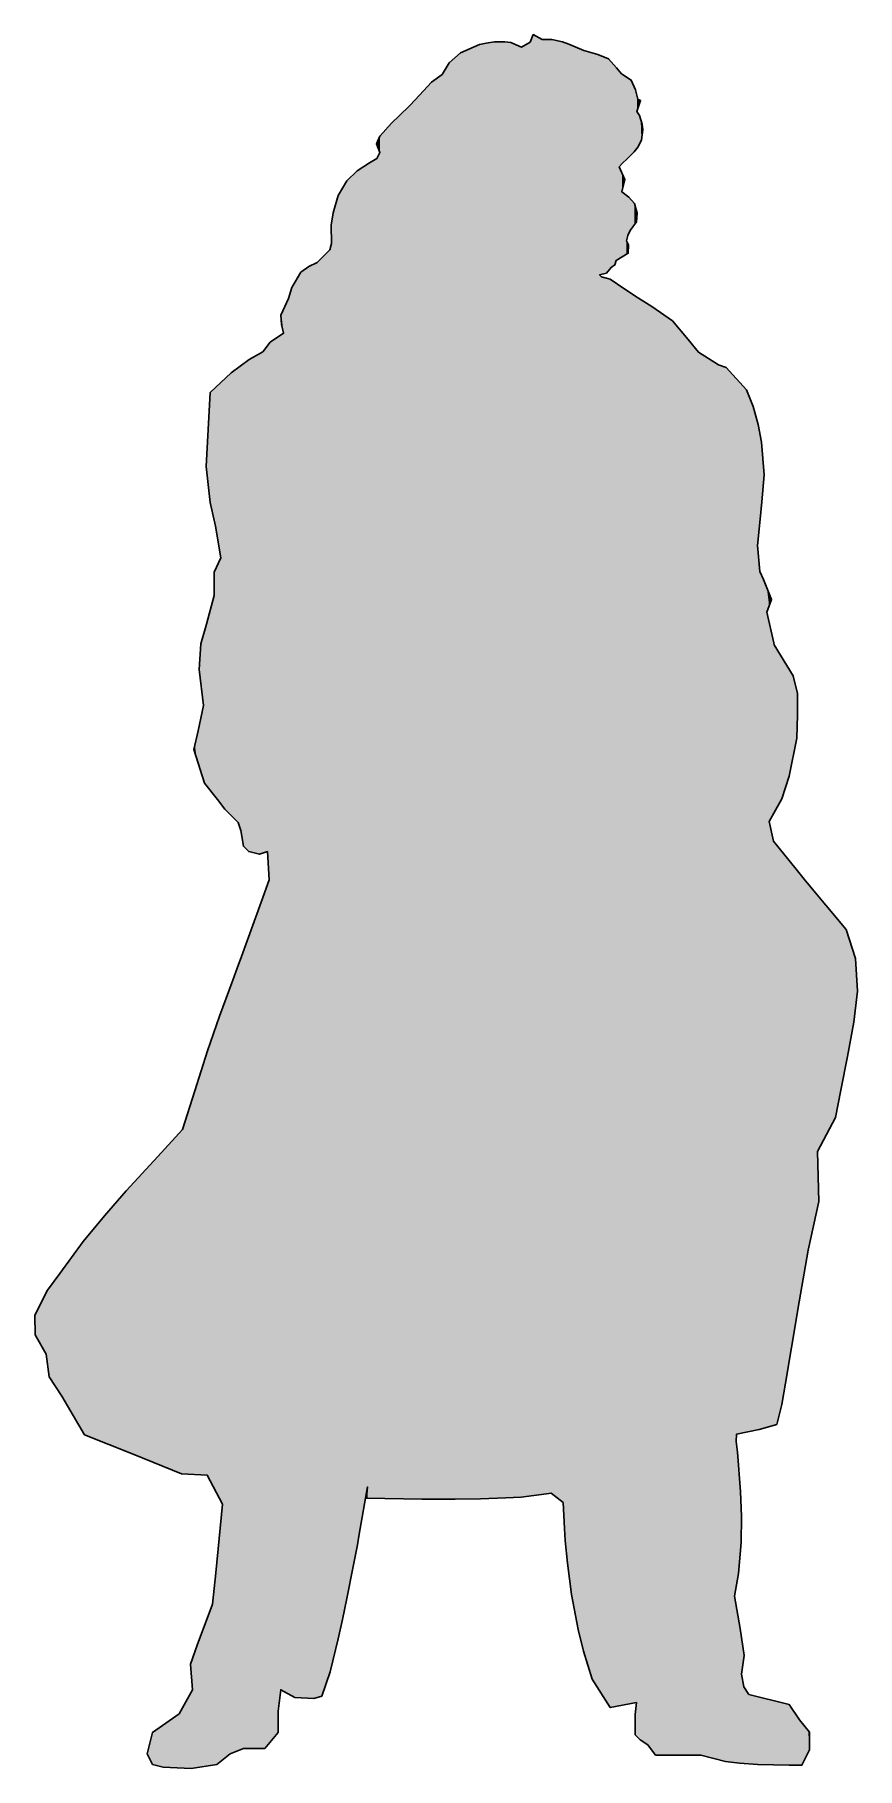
# Model space of a CAD drawing. Extents: x -66 to 17, y -1 to 174.
import ezdxf

# ---------------------------------------------------------------- set-up
doc = ezdxf.new("R2010")
doc.units = 0
doc.layers.get('0').update_dxf_attribs({"linetype": 'CONTINUOUS'})

# ---------------------------------------------------------------- blocks, each defined once
blk = doc.blocks.new('*U0')
for points in [[(-15.97, 26.29), (-16.27, 173.55), (-15.97, 174.31)], [(-15.97, 26.29), (-15.97, 174.31), (-15.06, 26.4)], [(-15.06, 26.4), (-15.97, 174.31), (-15.06, 173.81)], [(-23.35, 25.93), (-23.88, 172), (-23.35, 172.48)], [(-21.41, 25.97), (-23.35, 172.48), (-21.41, 173.32)], [(-23.35, 25.93), (-23.35, 172.48), (-21.41, 25.97)], [(-21.3, 25.97), (-21.41, 173.32), (-21.3, 173.34)], [(-21.41, 25.97), (-21.41, 173.32), (-21.3, 25.97)], [(-20.73, 25.99), (-21.3, 173.34), (-20.73, 173.44)], [(-21.3, 25.97), (-21.3, 173.34), (-20.73, 25.99)], [(-19.89, 26.02), (-20.73, 173.44), (-19.89, 173.57)], [(-20.73, 25.99), (-20.73, 173.44), (-19.89, 26.02)], [(-18.84, 26.06), (-19.89, 173.57), (-18.84, 173.59)], [(-19.89, 26.02), (-19.89, 173.57), (-18.84, 26.06)], [(-18.84, 26.06), (-18.84, 173.59), (-18.75, 26.07)], [(-18.75, 26.07), (-18.84, 173.59), (-18.75, 173.57)], [(-18.75, 26.07), (-18.75, 173.57), (-18.25, 26.09)], [(-18.25, 26.09), (-18.75, 173.57), (-18.25, 173.51)], [(-18.25, 26.09), (-18.25, 173.51), (-17.19, 26.14)], [(-17.19, 26.14), (-18.25, 173.51), (-17.19, 173.07)], [(-17.19, 26.14), (-17.19, 173.07), (-17.15, 26.15)], [(-17.15, 26.15), (-17.19, 173.07), (-17.15, 173.05)], [(-16.27, 26.25), (-17.15, 173.05), (-16.27, 173.55)], [(-17.15, 26.15), (-17.15, 173.05), (-16.27, 26.25)], [(-16.27, 26.25), (-16.27, 173.55), (-15.97, 26.29)], [(-15.06, 26.4), (-15.06, 173.81), (-14.64, 26.45)], [(-14.64, 26.45), (-15.06, 173.81), (-14.64, 173.81)], [(-14.64, 26.45), (-14.64, 173.81), (-14.14, 26.54)], [(-14.14, 26.54), (-14.64, 173.81), (-14.14, 173.81)], [(-14.14, 26.54), (-14.14, 173.81), (-14.07, 26.48)], [(-14.07, 26.48), (-14.14, 173.81), (-14.07, 173.81)], [(-14.07, 26.48), (-14.07, 173.81), (-13, 25.63)], [(-13, 25.63), (-14.07, 173.81), (-13, 173.57)], [(-13, 25.63), (-13, 173.57), (-12.93, 25.57)], [(-12.93, 25.57), (-13, 173.57), (-12.93, 173.54)], [(-12.93, 25.57), (-12.93, 173.54), (-12.81, 22.95)], [(-12.81, 22.95), (-12.93, 173.54), (-12.81, 173.5)], [(-12.81, 22.95), (-12.81, 173.5), (-12.72, 21.75)], [(-12.72, 21.75), (-12.81, 173.5), (-12.72, 173.47)], [(-12.72, 21.75), (-12.72, 173.47), (-12.51, 19.43)], [(-12.51, 19.43), (-12.72, 173.47), (-12.51, 173.41)], [(-12.51, 19.43), (-12.51, 173.41), (-12.36, 18.27)], [(-12.36, 18.27), (-12.51, 173.41), (-12.36, 173.36)], [(-12.36, 18.27), (-12.36, 173.36), (-12.09, 16.25)], [(-12.09, 16.25), (-12.36, 173.36), (-12.09, 173.24)], [(-12.09, 16.25), (-12.09, 173.24), (-11.41, 12.71)], [(-11.41, 12.71), (-12.09, 173.24), (-11.41, 172.94)], [(-11.41, 12.71), (-11.41, 172.94), (-10.87, 10.52)], [(-10.87, 10.52), (-11.41, 172.94), (-10.87, 172.7)], [(-10.87, 10.52), (-10.87, 172.7), (-10.85, 10.46)], [(-10.85, 10.46), (-10.87, 172.7), (-10.85, 172.69)], [(-10.85, 10.46), (-10.85, 172.69), (-10, 7.69)], [(-10, 7.69), (-10.85, 172.69), (-10, 172.45)], [(-10, 7.69), (-10, 172.45), (-9.43, 6.78)], [(-9.43, 6.78), (-10, 172.45), (-9.43, 172.29)], [(-9.43, 6.78), (-9.43, 172.29), (-9.24, 6.48)], [(-9.24, 6.48), (-9.43, 172.29), (-9.24, 172.22)], [(-9.24, 149.98), (-9.24, 172.22), (-9.06, 150.02)], [(-9.06, 150.02), (-9.24, 172.22), (-9.06, 172.15)], [(-9.06, 150.02), (-9.06, 172.15), (-8.55, 150.15)], [(-8.55, 150.15), (-9.06, 172.15), (-8.55, 171.95)], [(-24.49, 25.91), (-25.2, 170.28), (-24.49, 171.46)], [(-23.88, 25.91), (-24.49, 171.46), (-23.88, 172)], [(-24.49, 25.91), (-24.49, 171.46), (-23.88, 25.91)], [(-23.88, 25.91), (-23.88, 172), (-23.35, 25.93)], [(-8.55, 150.15), (-8.55, 171.95), (-8.34, 150.41)], [(-8.34, 150.41), (-8.55, 171.95), (-8.34, 171.87)], [(-8.34, 150.41), (-8.34, 171.87), (-8.18, 150.6)], [(-8.18, 150.6), (-8.34, 171.87), (-8.18, 171.7)], [(-8.18, 150.6), (-8.18, 171.7), (-8.17, 150.62)], [(-8.17, 150.62), (-8.18, 171.7), (-8.17, 171.68)], [(-8.17, 150.62), (-8.17, 171.68), (-8.09, 150.72)], [(-8.09, 150.72), (-8.17, 171.68), (-8.09, 171.6)], [(-8.09, 150.72), (-8.09, 171.6), (-7.71, 150.98)], [(-7.71, 150.98), (-8.09, 171.6), (-7.71, 171.17)], [(-7.71, 150.98), (-7.71, 171.17), (-7.56, 151.44)], [(-7.56, 151.44), (-7.71, 171.17), (-7.56, 171)], [(-7.56, 151.44), (-7.56, 171), (-7.52, 151.46)], [(-7.52, 151.46), (-7.56, 171), (-7.52, 170.96)], [(-7.52, 151.46), (-7.52, 170.96), (-7.42, 151.53)], [(-7.42, 151.53), (-7.52, 170.96), (-7.42, 170.83)], [(-7.42, 151.53), (-7.42, 170.83), (-7.26, 151.62)], [(-7.26, 151.62), (-7.42, 170.83), (-7.26, 170.63)], [(-7.26, 160.91), (-7.26, 170.63), (-7.03, 161.17)], [(-7.03, 161.17), (-7.26, 170.63), (-7.03, 170.35)], [(-26.26, 25.91), (-27.27, 168.43), (-26.26, 169.51)], [(-25.2, 25.91), (-26.26, 169.51), (-25.2, 170.28)], [(-26.26, 25.91), (-26.26, 169.51), (-25.2, 25.91)], [(-25.2, 25.91), (-25.2, 170.28), (-24.49, 25.91)], [(-7.03, 161.17), (-7.03, 170.35), (-6.99, 161.21)], [(-6.99, 161.21), (-7.03, 170.35), (-6.99, 170.33)], [(-6.99, 161.21), (-6.99, 170.33), (-6.91, 161.3)], [(-6.91, 161.3), (-6.99, 170.33), (-6.91, 170.28)], [(-6.91, 161.3), (-6.91, 170.28), (-6.7, 161.49)], [(-6.7, 161.49), (-6.91, 170.28), (-6.7, 170.13)], [(-6.7, 161.49), (-6.7, 170.13), (-6.53, 161.64)], [(-6.53, 161.64), (-6.7, 170.13), (-6.53, 170.03)], [(-6.53, 161.64), (-6.53, 170.03), (-6.5, 161.68)], [(-6.5, 161.68), (-6.53, 170.03), (-6.5, 170)], [(-6.5, 161.68), (-6.5, 170), (-6.38, 161.79)], [(-6.38, 161.79), (-6.5, 170), (-6.38, 169.93)], [(-6.38, 161.79), (-6.38, 169.93), (-6.34, 161.83)], [(-6.34, 161.83), (-6.38, 169.93), (-6.34, 169.9)], [(-6.34, 161.83), (-6.34, 169.9), (-6.31, 161.87)], [(-6.31, 161.87), (-6.34, 169.9), (-6.31, 169.88)], [(-6.31, 161.87), (-6.31, 169.88), (-6.27, 161.9)], [(-6.27, 161.9), (-6.31, 169.88), (-6.27, 169.85)], [(-6.27, 161.9), (-6.27, 169.85), (-6.15, 162.02)], [(-6.15, 162.02), (-6.27, 169.85), (-6.15, 169.78)], [(-6.15, 162.02), (-6.15, 169.78), (-6.04, 162.13)], [(-6.04, 162.13), (-6.15, 169.78), (-6.04, 169.7)], [(-6.04, 162.13), (-6.04, 169.7), (-5.74, 162.44)], [(-5.74, 162.44), (-6.04, 169.7), (-5.74, 168.99)], [(-5.74, 162.44), (-5.74, 168.99), (-5.72, 162.46)], [(-5.72, 162.46), (-5.74, 168.99), (-5.72, 168.94)], [(-5.72, 162.46), (-5.72, 168.94), (-5.63, 162.58)], [(-5.63, 162.58), (-5.72, 168.94), (-5.63, 168.73)], [(-5.63, 162.58), (-5.63, 168.73), (-5.62, 162.59)], [(-5.62, 162.59), (-5.63, 168.73), (-5.62, 168.71)], [(-5.62, 162.59), (-5.62, 168.71), (-5.58, 162.63)], [(-5.58, 162.63), (-5.62, 168.71), (-5.58, 168.57)], [(-28.45, 25.94), (-29.59, 166.05), (-28.45, 167.15)], [(-27.5, 25.92), (-28.45, 167.15), (-27.5, 168.18)], [(-28.45, 25.94), (-28.45, 167.15), (-27.5, 25.92)], [(-27.27, 25.91), (-27.5, 168.18), (-27.27, 168.43)], [(-27.5, 25.92), (-27.5, 168.18), (-27.27, 25.91)], [(-27.27, 25.91), (-27.27, 168.43), (-26.26, 25.91)], [(-5.58, 162.63), (-5.58, 168.57), (-5.51, 162.73)], [(-5.51, 162.73), (-5.58, 168.57), (-5.51, 168.28)], [(-5.51, 162.73), (-5.51, 168.28), (-5.47, 162.78)], [(-5.47, 162.78), (-5.51, 168.28), (-5.47, 168.13)], [(-5.47, 166.53), (-5.47, 168.13), (-5.45, 166.58)], [(-5.45, 166.58), (-5.47, 168.13), (-5.45, 168.06)], [(-5.45, 166.58), (-5.45, 168.06), (-5.37, 166.81)], [(-5.37, 166.81), (-5.45, 168.06), (-5.37, 167.76)], [(-5.37, 166.81), (-5.37, 167.76), (-5.35, 166.86)], [(-5.35, 166.86), (-5.37, 167.76), (-5.35, 167.76)], [(-5.35, 166.86), (-5.35, 167.76), (-5.2, 167.31)], [(-5.2, 167.31), (-5.35, 167.76), (-5.2, 167.7)], [(-5.2, 167.31), (-5.2, 167.7), (-5.12, 167.57)], [(-5.12, 167.57), (-5.2, 167.7), (-5.12, 167.66)], [(-5.12, 167.57), (-5.12, 167.66), (-5.09, 167.65)], [(-30.26, 25.98), (-30.66, 164.97), (-30.26, 165.4)], [(-29.59, 25.96), (-30.26, 165.4), (-29.59, 166.05)], [(-30.26, 25.98), (-30.26, 165.4), (-29.59, 25.96)], [(-29.59, 25.96), (-29.59, 166.05), (-28.45, 25.94)], [(-5.47, 162.78), (-5.47, 166.53), (-5.45, 162.81)], [(-5.45, 162.81), (-5.47, 166.53), (-5.45, 166.5)], [(-5.45, 162.81), (-5.45, 166.5), (-5.37, 162.91)], [(-5.37, 162.91), (-5.45, 166.5), (-5.37, 166.39)], [(-5.37, 162.91), (-5.37, 166.39), (-5.35, 162.93)], [(-5.35, 162.93), (-5.37, 166.39), (-5.35, 166.36)], [(-5.35, 162.93), (-5.35, 166.36), (-5.2, 163.25)], [(-5.2, 163.25), (-5.35, 166.36), (-5.2, 166.13)], [(-5.2, 163.25), (-5.2, 166.13), (-5.12, 163.44)], [(-5.12, 163.44), (-5.2, 166.13), (-5.12, 165.84)], [(-5.12, 163.44), (-5.12, 165.84), (-5.09, 163.49)], [(-5.09, 163.49), (-5.12, 165.84), (-5.09, 165.75)], [(-5.09, 163.49), (-5.09, 165.75), (-5.01, 163.65)], [(-5.01, 163.65), (-5.09, 165.75), (-5.01, 165.5)], [(-5.01, 163.65), (-5.01, 165.5), (-4.94, 164.17)], [(-4.94, 164.17), (-5.01, 165.5), (-4.94, 165.25)], [(-4.94, 164.17), (-4.94, 165.25), (-4.86, 164.68)], [(-31.51, 162.43), (-31.8, 163.33), (-31.51, 164.02)], [(-31.5, 162.38), (-31.51, 164.02), (-31.5, 164.04)], [(-31.51, 162.43), (-31.51, 164.02), (-31.5, 162.38)], [(-31.19, 25.99), (-31.5, 164.04), (-31.19, 164.38)], [(-31.5, 26), (-31.5, 164.04), (-31.19, 25.99)], [(-30.66, 25.98), (-31.19, 164.38), (-30.66, 164.97)], [(-31.19, 25.99), (-31.19, 164.38), (-30.66, 25.98)], [(-30.66, 25.98), (-30.66, 164.97), (-30.26, 25.98)], [(-31.84, 26.01), (-32.56, 161.33), (-31.84, 161.73)], [(-31.8, 163.14), (-31.84, 163.24), (-31.8, 163.33)], [(-31.8, 26.01), (-31.84, 161.73), (-31.8, 161.75)], [(-31.84, 26.01), (-31.84, 161.73), (-31.8, 26.01)], [(-31.8, 163.14), (-31.8, 163.33), (-31.51, 162.43)], [(-31.51, 26), (-31.8, 161.75), (-31.51, 162.34)], [(-31.8, 26.01), (-31.8, 161.75), (-31.51, 26)], [(-31.5, 26), (-31.51, 162.34), (-31.5, 162.38)], [(-31.51, 26), (-31.51, 162.34), (-31.5, 26)], [(-34.2, 19.1), (-34.84, 159.51), (-34.2, 160.13)], [(-33.82, 21.11), (-34.2, 160.13), (-33.82, 160.5)], [(-34.2, 19.1), (-34.2, 160.13), (-33.82, 21.11)], [(-33.78, 21.31), (-33.82, 160.5), (-33.78, 160.52)], [(-33.82, 21.11), (-33.82, 160.5), (-33.78, 21.31)], [(-33.59, 22.36), (-33.78, 160.52), (-33.59, 160.65)], [(-33.78, 21.31), (-33.78, 160.52), (-33.59, 22.36)], [(-32.87, 26.52), (-33.59, 160.65), (-32.87, 161.13)], [(-33.59, 22.36), (-33.59, 160.65), (-32.87, 26.52)], [(-32.75, 27.17), (-32.87, 161.13), (-32.75, 161.21)], [(-32.87, 26.52), (-32.87, 161.13), (-32.75, 27.17)], [(-32.56, 26.02), (-32.75, 161.21), (-32.56, 161.33)], [(-32.75, 26.03), (-32.75, 161.21), (-32.56, 26.02)], [(-32.56, 26.02), (-32.56, 161.33), (-31.84, 26.01)], [(-7.26, 151.62), (-7.26, 160.91), (-7.03, 151.76)], [(-7.03, 151.76), (-7.26, 160.91), (-7.03, 160.4)], [(-7.03, 151.76), (-7.03, 160.4), (-6.99, 151.78)], [(-6.99, 151.78), (-7.03, 160.4), (-6.99, 160.31)], [(-6.99, 158.37), (-6.99, 160.31), (-6.91, 158.7)], [(-6.91, 158.7), (-6.99, 160.31), (-6.91, 160.14)], [(-6.91, 158.7), (-6.91, 160.14), (-6.7, 159.65)], [(-35.28, 13.74), (-35.72, 158.04), (-35.28, 158.77)], [(-34.84, 15.85), (-35.28, 158.77), (-34.84, 159.51)], [(-35.28, 13.74), (-35.28, 158.77), (-34.84, 15.85)], [(-34.84, 15.85), (-34.84, 159.51), (-34.2, 19.1)], [(-6.99, 151.78), (-6.99, 158.37), (-6.91, 151.82)], [(-6.91, 151.82), (-6.99, 158.37), (-6.91, 158.31)], [(-6.91, 151.82), (-6.91, 158.31), (-6.7, 151.95)], [(-6.7, 151.95), (-6.91, 158.31), (-6.7, 158.15)], [(-6.7, 151.95), (-6.7, 158.15), (-6.53, 152.05)], [(-6.53, 152.05), (-6.7, 158.15), (-6.53, 158.03)], [(-35.74, 11.69), (-36.25, 156.24), (-35.74, 158)], [(-35.72, 11.76), (-35.74, 158), (-35.72, 158.04)], [(-35.74, 11.69), (-35.74, 158), (-35.72, 11.76)], [(-35.72, 11.76), (-35.72, 158.04), (-35.28, 13.74)], [(-6.53, 153.42), (-6.53, 158.03), (-6.5, 153.55)], [(-6.5, 153.55), (-6.53, 158.03), (-6.5, 158)], [(-6.5, 153.55), (-6.5, 158), (-6.38, 153.95)], [(-6.38, 153.95), (-6.5, 158), (-6.38, 157.92)], [(-6.38, 153.95), (-6.38, 157.92), (-6.34, 154.04)], [(-6.34, 154.04), (-6.38, 157.92), (-6.34, 157.89)], [(-6.34, 154.04), (-6.34, 157.89), (-6.31, 154.12)], [(-6.31, 154.12), (-6.34, 157.89), (-6.31, 157.86)], [(-6.31, 154.12), (-6.31, 157.86), (-6.27, 154.21)], [(-6.27, 154.21), (-6.31, 157.86), (-6.27, 157.83)], [(-6.27, 154.21), (-6.27, 157.83), (-6.15, 154.47)], [(-6.15, 154.47), (-6.27, 157.83), (-6.15, 157.7)], [(-6.15, 154.47), (-6.15, 157.7), (-6.04, 154.62)], [(-6.04, 154.62), (-6.15, 157.7), (-6.04, 157.57)], [(-6.04, 154.62), (-6.04, 157.57), (-5.74, 155.04)], [(-5.74, 155.04), (-6.04, 157.57), (-5.74, 157.21)], [(-5.74, 155.04), (-5.74, 157.21), (-5.72, 155.07)], [(-5.72, 155.07), (-5.74, 157.21), (-5.72, 157.19)], [(-5.72, 155.07), (-5.72, 157.19), (-5.63, 155.19)], [(-5.63, 155.19), (-5.72, 157.19), (-5.63, 156.86)], [(-5.63, 155.19), (-5.63, 156.86), (-5.62, 155.2)], [(-5.62, 155.2), (-5.63, 156.86), (-5.62, 156.84)], [(-5.62, 155.2), (-5.62, 156.84), (-5.58, 155.25)], [(-5.58, 155.25), (-5.62, 156.84), (-5.58, 156.7)], [(-5.58, 155.25), (-5.58, 156.7), (-5.51, 155.36)], [(-5.51, 155.36), (-5.58, 156.7), (-5.51, 156.42)], [(-5.51, 155.36), (-5.51, 156.42), (-5.47, 155.93)], [(-5.47, 155.93), (-5.51, 156.42), (-5.47, 156.28)], [(-36.4, 153.15), (-36.44, 155.02), (-36.4, 155.26)], [(-36.25, 9.64), (-36.4, 155.26), (-36.25, 156.24)], [(-36.4, 9.04), (-36.4, 155.26), (-36.25, 9.64)], [(-36.25, 9.64), (-36.25, 156.24), (-35.74, 11.69)], [(-5.47, 155.93), (-5.47, 156.28), (-5.45, 156.22)], [(-36.44, 8.89), (-36.56, 152.63), (-36.44, 153.03)], [(-36.4, 9.04), (-36.44, 153.03), (-36.4, 153.15)], [(-36.44, 8.89), (-36.44, 153.03), (-36.4, 9.04)], [(-6.53, 152.05), (-6.53, 153.42), (-6.5, 152.07)], [(-6.5, 152.07), (-6.53, 153.42), (-6.5, 153.35)], [(-6.5, 152.07), (-6.5, 153.35), (-6.38, 152.14)], [(-6.38, 152.14), (-6.5, 153.35), (-6.38, 153.14)], [(-6.38, 152.14), (-6.38, 153.14), (-6.34, 152.16)], [(-6.34, 152.16), (-6.38, 153.14), (-6.34, 153.07)], [(-6.34, 152.16), (-6.34, 153.07), (-6.31, 153)], [(-37.85, 5.84), (-38.21, 151.04), (-37.85, 151.21)], [(-37.39, 5.97), (-37.85, 151.21), (-37.39, 151.68)], [(-37.85, 5.84), (-37.85, 151.21), (-37.39, 5.97)], [(-36.59, 8.32), (-37.39, 151.68), (-36.59, 152.51)], [(-37.39, 5.97), (-37.39, 151.68), (-36.59, 8.32)], [(-36.56, 8.43), (-36.59, 152.51), (-36.56, 152.63)], [(-36.59, 8.32), (-36.59, 152.51), (-36.56, 8.43)], [(-36.56, 8.43), (-36.56, 152.63), (-36.44, 8.89)], [(-39.5, 5.79), (-40.13, 149.2), (-39.5, 150.24)], [(-38.69, 5.75), (-39.5, 150.24), (-38.69, 150.81)], [(-39.5, 5.79), (-39.5, 150.24), (-38.69, 5.75)], [(-38.21, 5.73), (-38.69, 150.81), (-38.21, 151.04)], [(-38.69, 5.75), (-38.69, 150.81), (-38.21, 5.73)], [(-38.21, 5.73), (-38.21, 151.04), (-37.85, 5.84)], [(-9.24, 6.48), (-9.24, 149.98), (-9.06, 6.21)], [(-9.06, 6.21), (-9.24, 149.98), (-9.06, 149.78)], [(-9.06, 6.21), (-9.06, 149.78), (-8.55, 5.4)], [(-8.55, 5.4), (-9.06, 149.78), (-8.55, 149.65)], [(-8.55, 5.4), (-8.55, 149.65), (-8.34, 5.07)], [(-8.34, 5.07), (-8.55, 149.65), (-8.34, 149.59)], [(-8.34, 5.07), (-8.34, 149.59), (-8.18, 4.82)], [(-8.18, 4.82), (-8.34, 149.59), (-8.18, 149.55)], [(-8.18, 4.82), (-8.18, 149.55), (-8.17, 4.8)], [(-8.17, 4.8), (-8.18, 149.55), (-8.17, 149.54)], [(-8.17, 4.8), (-8.17, 149.54), (-8.09, 4.81)], [(-8.09, 4.81), (-8.17, 149.54), (-8.09, 149.49)], [(-8.09, 4.81), (-8.09, 149.49), (-7.71, 4.88)], [(-7.71, 4.88), (-8.09, 149.49), (-7.71, 149.23)], [(-40.78, 6.19), (-41.27, 146.48), (-40.78, 147.56)], [(-40.44, 6), (-40.78, 147.56), (-40.44, 148.7)], [(-40.78, 6.19), (-40.78, 147.56), (-40.44, 6)], [(-40.13, 5.82), (-40.44, 148.7), (-40.13, 149.2)], [(-40.44, 6), (-40.44, 148.7), (-40.13, 5.82)], [(-40.13, 5.82), (-40.13, 149.2), (-39.5, 5.79)], [(-7.71, 4.88), (-7.71, 149.23), (-7.56, 4.91)], [(-7.56, 4.91), (-7.71, 149.23), (-7.56, 149.13)], [(-7.56, 4.91), (-7.56, 149.13), (-7.52, 4.92)], [(-7.52, 4.92), (-7.56, 149.13), (-7.52, 149.11)], [(-7.52, 4.92), (-7.52, 149.11), (-7.42, 4.94)], [(-7.42, 4.94), (-7.52, 149.11), (-7.42, 149.04)], [(-7.42, 4.94), (-7.42, 149.04), (-7.26, 4.97)], [(-7.26, 4.97), (-7.42, 149.04), (-7.26, 148.93)], [(-7.26, 4.97), (-7.26, 148.93), (-7.03, 5.02)], [(-7.03, 5.02), (-7.26, 148.93), (-7.03, 148.77)], [(-7.03, 5.02), (-7.03, 148.77), (-6.99, 5.02)], [(-6.99, 5.02), (-7.03, 148.77), (-6.99, 148.75)], [(-6.99, 5.02), (-6.99, 148.75), (-6.91, 5.04)], [(-6.91, 5.04), (-6.99, 148.75), (-6.91, 148.69)], [(-6.91, 5.04), (-6.91, 148.69), (-6.7, 5.08)], [(-6.7, 5.08), (-6.91, 148.69), (-6.7, 148.55)], [(-6.7, 5.08), (-6.7, 148.55), (-6.53, 5.11)], [(-6.53, 5.11), (-6.7, 148.55), (-6.53, 148.44)], [(-6.53, 5.11), (-6.53, 148.44), (-6.5, 5.12)], [(-6.5, 5.12), (-6.53, 148.44), (-6.5, 148.41)], [(-6.5, 5.12), (-6.5, 148.41), (-6.38, 5.14)], [(-6.38, 5.14), (-6.5, 148.41), (-6.38, 148.33)], [(-6.38, 5.14), (-6.38, 148.33), (-6.34, 5.15)], [(-6.34, 5.15), (-6.38, 148.33), (-6.34, 148.31)], [(-6.34, 5.15), (-6.34, 148.31), (-6.31, 5.16)], [(-6.31, 5.16), (-6.34, 148.31), (-6.31, 148.28)], [(-6.31, 5.16), (-6.31, 148.28), (-6.27, 5.16)], [(-6.27, 5.16), (-6.31, 148.28), (-6.27, 148.25)], [(-6.27, 5.16), (-6.27, 148.25), (-6.15, 5.19)], [(-6.15, 5.19), (-6.27, 148.25), (-6.15, 148.18)], [(-6.15, 5.19), (-6.15, 148.18), (-6.04, 5.21)], [(-6.04, 5.21), (-6.15, 148.18), (-6.04, 148.1)], [(-6.04, 5.21), (-6.04, 148.1), (-5.74, 5.27)], [(-5.74, 5.27), (-6.04, 148.1), (-5.74, 147.89)], [(-5.74, 5.27), (-5.74, 147.89), (-5.72, 5.27)], [(-5.72, 5.27), (-5.74, 147.89), (-5.72, 147.88)], [(-5.72, 5.27), (-5.72, 147.88), (-5.63, 5.29)], [(-5.63, 5.29), (-5.72, 147.88), (-5.63, 147.82)], [(-5.63, 5.29), (-5.63, 147.82), (-5.62, 5.29)], [(-5.62, 5.29), (-5.63, 147.82), (-5.62, 147.81)], [(-5.62, 5.29), (-5.62, 147.81), (-5.58, 5.3)], [(-5.58, 5.3), (-5.62, 147.81), (-5.58, 147.79)], [(-5.58, 5.3), (-5.58, 147.79), (-5.51, 5.31)], [(-5.51, 5.31), (-5.58, 147.79), (-5.51, 147.74)], [(-5.51, 1.93), (-5.51, 147.74), (-5.47, 1.89)], [(-5.47, 1.89), (-5.51, 147.74), (-5.47, 147.72)], [(-5.47, 1.89), (-5.47, 147.72), (-5.45, 1.87)], [(-5.45, 1.87), (-5.47, 147.72), (-5.45, 147.7)], [(-5.45, 1.87), (-5.45, 147.7), (-5.37, 1.79)], [(-5.37, 1.79), (-5.45, 147.7), (-5.37, 147.66)], [(-5.37, 1.79), (-5.37, 147.66), (-5.35, 1.77)], [(-5.35, 1.77), (-5.37, 147.66), (-5.35, 147.65)], [(-5.35, 1.77), (-5.35, 147.65), (-5.2, 1.62)], [(-5.2, 1.62), (-5.35, 147.65), (-5.2, 147.55)], [(-41.48, 144.95), (-41.54, 145.9), (-41.48, 146.03)], [(-41.27, 144.06), (-41.48, 146.03), (-41.27, 146.48)], [(-41.48, 144.95), (-41.48, 146.03), (-41.27, 144.06)], [(-41.27, 6.46), (-41.27, 146.48), (-40.78, 6.19)], [(-5.2, 1.62), (-5.2, 147.55), (-5.12, 1.53)], [(-5.12, 1.53), (-5.2, 147.55), (-5.12, 147.5)], [(-5.12, 1.53), (-5.12, 147.5), (-5.09, 1.52)], [(-5.09, 1.52), (-5.12, 147.5), (-5.09, 147.48)], [(-5.09, 1.52), (-5.09, 147.48), (-5.01, 1.47)], [(-5.01, 1.47), (-5.09, 147.48), (-5.01, 147.43)], [(-5.01, 1.47), (-5.01, 147.43), (-4.94, 1.41)], [(-4.94, 1.41), (-5.01, 147.43), (-4.94, 147.38)], [(-4.94, 1.41), (-4.94, 147.38), (-4.86, 1.36)], [(-4.86, 1.36), (-4.94, 147.38), (-4.86, 147.34)], [(-4.86, 1.36), (-4.86, 147.34), (-4.35, 1.02)], [(-4.35, 1.02), (-4.86, 147.34), (-4.35, 147.02)], [(-4.35, 1.02), (-4.35, 147.02), (-3.97, 0.51)], [(-3.97, 0.51), (-4.35, 147.02), (-3.97, 146.78)], [(-3.97, 0.51), (-3.97, 146.78), (-3.58, 0)], [(-3.58, 0), (-3.97, 146.78), (-3.58, 146.51)], [(-3.58, 0), (-3.58, 146.51), (-1.87, 0)], [(-1.87, 0), (-3.58, 146.51), (-1.87, 145.31)], [(-41.27, 6.46), (-41.48, 143.91), (-41.27, 144.06)], [(-1.87, 0), (-1.87, 145.31), (-1.02, 0)], [(-1.02, 0), (-1.87, 145.31), (-1.02, 144.31)], [(-1.02, 0), (-1.02, 144.31), (-0.26, 0)], [(-0.26, 0), (-1.02, 144.31), (-0.26, 143.41)], [(-43.17, 91.44), (-43.37, 142.16), (-43.17, 142.41)], [(-42.9, 91.53), (-43.17, 142.41), (-42.9, 142.76)], [(-43.17, 91.44), (-43.17, 142.41), (-42.9, 91.53)], [(-42.72, 88.66), (-42.9, 142.76), (-42.72, 143)], [(-42.9, 91.53), (-42.9, 142.76), (-42.72, 88.66)], [(-42.61, 1.35), (-42.72, 143), (-42.61, 143.15)], [(-42.72, 1.21), (-42.72, 143), (-42.61, 1.35)], [(-41.82, 2.29), (-42.61, 143.15), (-41.82, 143.69)], [(-42.61, 1.35), (-42.61, 143.15), (-41.82, 2.29)], [(-41.55, 6.62), (-41.82, 143.69), (-41.55, 143.87)], [(-41.82, 4.45), (-41.82, 143.69), (-41.55, 6.62)], [(-41.54, 6.61), (-41.55, 143.87), (-41.54, 143.88)], [(-41.55, 6.62), (-41.55, 143.87), (-41.54, 6.61)], [(-41.48, 6.58), (-41.54, 143.88), (-41.48, 143.91)], [(-41.54, 6.61), (-41.54, 143.88), (-41.48, 6.58)], [(-41.48, 6.58), (-41.48, 143.91), (-41.27, 6.46)], [(-0.26, 0), (-0.26, 143.41), (0.77, 0)], [(0.77, 0), (-0.26, 143.41), (0.77, 142.13)], [(-45.88, 94.5), (-45.95, 140.5), (-45.88, 140.56)], [(-45.61, 93.69), (-45.88, 140.56), (-45.61, 140.76)], [(-45.88, 94.5), (-45.88, 140.56), (-45.61, 93.69)], [(-45.54, 93.27), (-45.61, 140.76), (-45.54, 140.81)], [(-45.61, 93.69), (-45.61, 140.76), (-45.54, 93.27)], [(-45.34, 92.07), (-45.54, 140.81), (-45.34, 140.96)], [(-45.54, 93.27), (-45.54, 140.81), (-45.34, 92.07)], [(-44.79, 91.53), (-45.34, 140.96), (-44.79, 141.35)], [(-45.34, 92.07), (-45.34, 140.96), (-44.79, 91.53)], [(-44.74, 91.51), (-44.79, 141.35), (-44.74, 141.4)], [(-44.79, 91.53), (-44.79, 141.35), (-44.74, 91.51)], [(-43.71, 91.26), (-44.74, 141.4), (-43.71, 141.96)], [(-44.74, 91.51), (-44.74, 141.4), (-43.71, 91.26)], [(-43.52, 91.32), (-43.71, 141.96), (-43.52, 142.07)], [(-43.71, 91.26), (-43.71, 141.96), (-43.52, 91.32)], [(-43.37, 91.37), (-43.52, 142.07), (-43.37, 142.16)], [(-43.52, 91.32), (-43.52, 142.07), (-43.37, 91.37)], [(-43.37, 91.37), (-43.37, 142.16), (-43.17, 91.44)], [(0.77, 0), (0.77, 142.13), (1.02, 0)], [(1.02, 0), (0.77, 142.13), (1.02, 141.97)], [(1.02, 0), (1.02, 141.97), (2.81, -0.46)], [(2.81, -0.46), (1.02, 141.97), (2.81, 140.86)], [(2.81, -0.46), (2.81, 140.86), (3.51, -0.65)], [(3.51, -0.65), (2.81, 140.86), (3.51, 140.62)], [(3.51, -0.65), (3.51, 140.62), (3.58, -0.65)], [(3.58, -0.65), (3.51, 140.62), (3.58, 140.6)], [(3.58, -0.65), (3.58, 140.6), (4.42, -0.75)], [(4.42, -0.75), (3.58, 140.6), (4.42, 139.66)], [(-47.74, 121.99), (-47.97, 138.73), (-47.74, 138.95)], [(-47.63, 121.3), (-47.74, 138.95), (-47.63, 139.06)], [(-47.74, 121.99), (-47.74, 138.95), (-47.63, 121.3)], [(-47.44, 96.13), (-47.63, 139.06), (-47.44, 139.23)], [(-47.63, 96.37), (-47.63, 139.06), (-47.44, 96.13)], [(-47.23, 95.85), (-47.44, 139.23), (-47.23, 139.43)], [(-47.44, 96.13), (-47.44, 139.23), (-47.23, 95.85)], [(-46.69, 95.31), (-47.23, 139.43), (-46.69, 139.94)], [(-47.23, 95.85), (-47.23, 139.43), (-46.69, 95.31)], [(-46.58, 95.21), (-46.69, 139.94), (-46.58, 140.04)], [(-46.69, 95.31), (-46.69, 139.94), (-46.58, 95.21)], [(-46.41, 95.04), (-46.58, 140.04), (-46.41, 140.17)], [(-46.58, 95.21), (-46.58, 140.04), (-46.41, 95.04)], [(-45.95, 94.58), (-46.41, 140.17), (-45.95, 140.5)], [(-46.41, 95.04), (-46.41, 140.17), (-45.95, 94.58)], [(-45.95, 94.58), (-45.95, 140.5), (-45.88, 94.5)], [(4.42, 16.1), (4.42, 139.66), (4.6, 17.03)], [(4.6, 17.03), (4.42, 139.66), (4.6, 139.47)], [(4.6, 31.75), (4.6, 139.47), (4.61, 32.5)], [(4.61, 32.5), (4.6, 139.47), (4.61, 139.45)], [(4.61, 32.5), (4.61, 139.45), (4.73, 32.52)], [(4.73, 32.52), (4.61, 139.45), (4.73, 139.33)], [(4.73, 32.52), (4.73, 139.33), (4.84, 32.54)], [(4.84, 32.54), (4.73, 139.33), (4.84, 139.2)], [(4.84, 32.54), (4.84, 139.2), (4.94, 32.56)], [(4.94, 32.56), (4.84, 139.2), (4.94, 139.09)], [(4.94, 32.56), (4.94, 139.09), (4.99, 32.58)], [(4.99, 32.58), (4.94, 139.09), (4.99, 139.03)], [(4.99, 32.58), (4.99, 139.03), (5.03, 32.58)], [(5.03, 32.58), (4.99, 139.03), (5.03, 138.99)], [(5.03, 32.58), (5.03, 138.99), (5.09, 32.6)], [(5.09, 32.6), (5.03, 138.99), (5.09, 138.92)], [(5.09, 32.6), (5.09, 138.92), (5.12, 32.6)], [(5.12, 32.6), (5.09, 138.92), (5.12, 138.9)], [(5.12, 32.6), (5.12, 138.9), (5.13, 32.6)], [(5.13, 32.6), (5.12, 138.9), (5.13, 138.88)], [(5.13, 32.6), (5.13, 138.88), (5.37, 32.66)], [(5.37, 32.66), (5.13, 138.88), (5.37, 138.61)], [(-48.69, 126.92), (-48.96, 133.29), (-48.69, 138.05)], [(-48.47, 125.88), (-48.69, 138.05), (-48.47, 138.26)], [(-48.69, 126.92), (-48.69, 138.05), (-48.69, 126.92)], [(-48.69, 126.92), (-48.69, 138.05), (-48.69, 138.05)], [(-48.69, 126.92), (-48.69, 138.05), (-48.47, 125.88)], [(-48.31, 125.19), (-48.47, 138.26), (-48.31, 138.41)], [(-48.47, 125.88), (-48.47, 138.26), (-48.31, 125.19)], [(-48.29, 125.1), (-48.31, 138.41), (-48.29, 138.43)], [(-48.31, 125.19), (-48.31, 138.41), (-48.29, 125.1)], [(-48.16, 124.5), (-48.29, 138.43), (-48.16, 138.55)], [(-48.29, 125.1), (-48.29, 138.43), (-48.16, 124.5)], [(-48.12, 124.27), (-48.16, 138.55), (-48.12, 138.59)], [(-48.16, 124.5), (-48.16, 138.55), (-48.12, 124.27)], [(-48.04, 123.78), (-48.12, 138.59), (-48.04, 138.67)], [(-48.12, 124.27), (-48.12, 138.59), (-48.04, 123.78)], [(-47.97, 123.36), (-48.04, 138.67), (-47.97, 138.73)], [(-48.04, 123.78), (-48.04, 138.67), (-47.97, 123.36)], [(-47.97, 123.36), (-47.97, 138.73), (-47.74, 121.99)], [(5.37, 32.66), (5.37, 138.61), (5.39, 32.66)], [(5.39, 32.66), (5.37, 138.61), (5.39, 138.59)], [(5.39, 32.66), (5.39, 138.59), (5.64, 32.71)], [(5.64, 32.71), (5.39, 138.59), (5.64, 138.31)], [(5.64, 32.71), (5.64, 138.31), (5.88, 32.76)], [(5.88, 32.76), (5.64, 138.31), (5.88, 137.72)], [(5.88, 32.76), (5.88, 137.72), (6.33, 32.86)], [(6.33, 32.86), (5.88, 137.72), (6.33, 136.64)], [(6.33, 32.86), (6.33, 136.64), (6.75, 32.94)], [(6.75, 32.94), (6.33, 136.64), (6.75, 135.09)], [(6.75, 122.56), (6.75, 135.09), (6.78, 122.93)], [(6.78, 122.93), (6.75, 135.09), (6.78, 134.96)], [(6.78, 122.93), (6.78, 134.96), (6.82, 123.32)], [(6.82, 123.32), (6.78, 134.96), (6.82, 134.81)], [(6.82, 123.32), (6.82, 134.81), (6.91, 124.16)], [(6.91, 124.16), (6.82, 134.81), (6.91, 134.37)], [(6.91, 124.16), (6.91, 134.37), (6.99, 125.03)], [(6.99, 125.03), (6.91, 134.37), (6.99, 133.92)], [(6.99, 125.03), (6.99, 133.92), (7.01, 125.22)], [(7.01, 125.22), (6.99, 133.92), (7.01, 133.82)], [(7.01, 125.22), (7.01, 133.82), (7.16, 126.63)], [(7.16, 126.63), (7.01, 133.82), (7.16, 133.02)], [(-48.99, 129.51), (-49.06, 131.57), (-48.99, 132.71)], [(-48.96, 129.22), (-48.99, 132.71), (-48.96, 133.29)], [(-48.99, 129.51), (-48.99, 132.71), (-48.96, 129.22)], [(-48.96, 129.22), (-48.96, 133.29), (-48.69, 126.92)], [(7.16, 126.63), (7.16, 133.02), (7.2, 126.97)], [(7.2, 126.97), (7.16, 133.02), (7.2, 132.56)], [(7.2, 126.97), (7.2, 132.56), (7.35, 128.8)], [(7.35, 128.8), (7.2, 132.56), (7.35, 130.66)], [(-49.06, 130.06), (-49.11, 130.55), (-49.06, 131.57)], [(-49.06, 130.06), (-49.06, 131.57), (-48.99, 129.51)], [(7.35, 128.8), (7.35, 130.66), (7.43, 129.71)], [(-47.63, 96.37), (-47.74, 121.06), (-47.63, 121.3)], [(6.75, 32.94), (6.75, 122.56), (6.78, 32.95)], [(6.78, 32.95), (6.75, 122.56), (6.78, 122.16)], [(6.78, 32.95), (6.78, 122.16), (6.82, 32.96)], [(6.82, 32.96), (6.78, 122.16), (6.82, 121.75)], [(6.82, 32.96), (6.82, 121.75), (6.91, 32.98)], [(6.91, 32.98), (6.82, 121.75), (6.91, 120.86)], [(-48.29, 97.23), (-48.31, 117.5), (-48.29, 119.86)], [(-48.16, 97.06), (-48.29, 119.86), (-48.16, 120.15)], [(-48.29, 97.23), (-48.29, 119.86), (-48.16, 97.06)], [(-48.12, 97.01), (-48.16, 120.15), (-48.12, 120.23)], [(-48.16, 97.06), (-48.16, 120.15), (-48.12, 97.01)], [(-48.04, 96.91), (-48.12, 120.23), (-48.04, 120.41)], [(-48.12, 97.01), (-48.12, 120.23), (-48.04, 96.91)], [(-47.97, 96.82), (-48.04, 120.41), (-47.97, 120.56)], [(-48.04, 96.91), (-48.04, 120.41), (-47.97, 96.82)], [(-47.74, 96.52), (-47.97, 120.56), (-47.74, 121.06)], [(-47.97, 96.82), (-47.97, 120.56), (-47.74, 96.52)], [(-47.74, 96.52), (-47.74, 121.06), (-47.63, 96.37)], [(6.91, 32.98), (6.91, 120.86), (6.99, 33)], [(6.99, 33), (6.91, 120.86), (6.99, 119.93)], [(6.99, 33), (6.99, 119.93), (7.01, 33.01)], [(7.01, 33.01), (6.99, 119.93), (7.01, 119.89)], [(7.01, 33.01), (7.01, 119.89), (7.16, 33.05)], [(7.16, 33.05), (7.01, 119.89), (7.16, 119.54)], [(7.16, 33.05), (7.16, 119.54), (7.2, 33.06)], [(7.2, 33.06), (7.16, 119.54), (7.2, 119.45)], [(7.2, 33.06), (7.2, 119.45), (7.35, 33.11)], [(7.35, 33.11), (7.2, 119.45), (7.35, 119.1)], [(7.35, 33.11), (7.35, 119.1), (7.43, 33.13)], [(7.43, 33.13), (7.35, 119.1), (7.43, 118.91)], [(7.43, 33.13), (7.43, 118.91), (7.7, 33.2)], [(7.7, 33.2), (7.43, 118.91), (7.7, 118.27)], [(7.7, 115.79), (7.7, 118.27), (7.93, 116.4)], [(7.93, 116.4), (7.7, 118.27), (7.93, 117.7)], [(7.93, 116.4), (7.93, 117.7), (8.18, 117.08)], [(-48.69, 97.73), (-48.96, 114.95), (-48.69, 115.99)], [(-48.47, 97.44), (-48.69, 116), (-48.47, 116.9)], [(-48.69, 97.73), (-48.69, 115.99), (-48.69, 116)], [(-48.69, 97.73), (-48.69, 116), (-48.47, 97.44)], [(-48.69, 97.73), (-48.69, 115.99), (-48.69, 97.73)], [(-48.31, 97.25), (-48.47, 116.9), (-48.31, 117.5)], [(-48.47, 97.44), (-48.47, 116.9), (-48.31, 97.25)], [(-48.31, 97.25), (-48.31, 117.5), (-48.29, 97.23)], [(-49.11, 98.26), (-49.28, 113.82), (-49.11, 114.38)], [(-49.06, 98.19), (-49.11, 114.38), (-49.06, 114.57)], [(-49.11, 98.26), (-49.11, 114.38), (-49.06, 98.19)], [(-48.99, 98.11), (-49.06, 114.57), (-48.99, 114.82)], [(-49.06, 98.19), (-49.06, 114.57), (-48.99, 98.11)], [(-48.96, 98.07), (-48.99, 114.82), (-48.96, 114.95)], [(-48.99, 98.11), (-48.99, 114.82), (-48.96, 98.07)], [(-48.96, 98.07), (-48.96, 114.95), (-48.69, 97.73)], [(7.7, 33.2), (7.7, 115.79), (7.93, 33.27)], [(7.93, 33.27), (7.7, 115.79), (7.93, 114.8)], [(7.93, 94.59), (7.93, 114.8), (8.18, 95.05)], [(8.18, 95.05), (7.93, 114.8), (8.18, 113.7)], [(-49.66, 108.82), (-49.8, 109.97), (-49.66, 112.57)], [(-49.38, 106.35), (-49.66, 112.57), (-49.38, 113.51)], [(-49.66, 108.82), (-49.66, 112.57), (-49.38, 106.35)], [(-49.28, 98.47), (-49.38, 113.51), (-49.28, 113.82)], [(-49.38, 98.78), (-49.38, 113.51), (-49.28, 98.47)], [(-49.28, 98.47), (-49.28, 113.82), (-49.11, 98.26)], [(8.18, 95.05), (8.18, 113.7), (8.38, 95.4)], [(8.38, 95.4), (8.18, 113.7), (8.38, 112.86)], [(8.38, 95.4), (8.38, 112.86), (8.42, 95.47)], [(8.42, 95.47), (8.38, 112.86), (8.42, 112.7)], [(8.42, 95.47), (8.42, 112.7), (8.44, 95.51)], [(8.44, 95.51), (8.42, 112.7), (8.44, 112.48)], [(8.44, 95.51), (8.44, 112.48), (8.7, 95.97)], [(8.7, 95.97), (8.44, 112.48), (8.7, 112.07)], [(8.7, 95.97), (8.7, 112.07), (9.21, 96.89)], [(9.21, 96.89), (8.7, 112.07), (9.21, 111.24)], [(9.21, 96.89), (9.21, 111.24), (9.6, 98.06)], [(9.6, 98.06), (9.21, 111.24), (9.6, 110.61)], [(9.6, 98.06), (9.6, 110.61), (9.97, 99.19)], [(9.97, 99.19), (9.6, 110.61), (9.97, 110.01)], [(9.97, 99.19), (9.97, 110.01), (10.21, 100.35)], [(10.21, 100.35), (9.97, 110.01), (10.21, 109.63)], [(10.21, 100.35), (10.21, 109.63), (10.38, 101.21)], [(10.38, 101.21), (10.21, 109.63), (10.38, 109.36)], [(10.38, 101.21), (10.38, 109.36), (10.66, 102.63)], [(10.66, 102.63), (10.38, 109.36), (10.66, 108.18)], [(10.66, 102.63), (10.66, 108.18), (10.74, 103.02)], [(10.74, 103.02), (10.66, 108.18), (10.74, 107.86)], [(10.74, 103.02), (10.74, 107.86), (10.82, 105.4)], [(10.82, 105.4), (10.74, 107.86), (10.82, 107.55)], [(-49.38, 98.78), (-49.66, 104.97), (-49.38, 106.35)], [(-49.91, 100.48), (-50.03, 103.27), (-49.91, 103.76)], [(-49.8, 100.11), (-49.91, 103.76), (-49.8, 104.32)], [(-49.91, 100.48), (-49.91, 103.76), (-49.8, 100.11)], [(-49.66, 99.69), (-49.8, 104.32), (-49.66, 104.97)], [(-49.8, 100.11), (-49.8, 104.32), (-49.66, 99.69)], [(-49.66, 99.69), (-49.66, 104.97), (-49.38, 98.78)], [(-50.25, 101.57), (-50.35, 101.88), (-50.25, 102.29)], [(-50.03, 100.85), (-50.25, 102.29), (-50.03, 103.27)], [(-50.25, 101.57), (-50.25, 102.29), (-50.03, 100.85)], [(-50.03, 100.85), (-50.03, 103.27), (-49.91, 100.48)], [(7.93, 33.27), (7.93, 94.59), (8.18, 33.34)], [(8.18, 33.34), (7.93, 94.59), (8.18, 93.46)], [(8.18, 33.34), (8.18, 93.46), (8.38, 33.4)], [(8.38, 33.4), (8.18, 93.46), (8.38, 92.6)], [(8.38, 33.4), (8.38, 92.6), (8.42, 33.41)], [(8.42, 33.41), (8.38, 92.6), (8.42, 92.55)], [(8.42, 33.41), (8.42, 92.55), (8.44, 33.42)], [(8.44, 33.42), (8.42, 92.55), (8.44, 92.52)], [(8.44, 33.42), (8.44, 92.52), (8.7, 33.49)], [(8.7, 33.49), (8.44, 92.52), (8.7, 92.2)], [(8.7, 33.49), (8.7, 92.2), (9.21, 35.53)], [(9.21, 35.53), (8.7, 92.2), (9.21, 91.57)], [(9.21, 35.53), (9.21, 91.57), (9.6, 37.69)], [(9.6, 37.69), (9.21, 91.57), (9.6, 91.08)], [(9.6, 37.69), (9.6, 91.08), (9.97, 39.91)], [(9.97, 39.91), (9.6, 91.08), (9.97, 90.62)], [(9.97, 39.91), (9.97, 90.62), (10.21, 41.29)], [(10.21, 41.29), (9.97, 90.62), (10.21, 90.33)], [(10.21, 41.29), (10.21, 90.33), (10.38, 42.33)], [(10.38, 42.33), (10.21, 90.33), (10.38, 90.11)], [(10.38, 42.33), (10.38, 90.11), (10.66, 44.07)], [(10.66, 44.07), (10.38, 90.11), (10.66, 89.76)], [(10.66, 44.07), (10.66, 89.76), (10.74, 44.55)], [(10.74, 44.55), (10.66, 89.76), (10.74, 89.66)], [(10.74, 44.55), (10.74, 89.66), (10.82, 45.01)], [(10.82, 45.01), (10.74, 89.66), (10.82, 89.57)], [(-42.9, 0.99), (-43.17, 87.39), (-42.9, 88.15)], [(-42.72, 1.21), (-42.9, 88.15), (-42.72, 88.66)], [(-42.9, 0.99), (-42.9, 88.15), (-42.72, 1.21)], [(10.82, 45.01), (10.82, 89.57), (10.97, 45.93)], [(10.97, 45.93), (10.82, 89.57), (10.97, 89.38)], [(10.97, 45.93), (10.97, 89.38), (11, 46.1)], [(11, 46.1), (10.97, 89.38), (11, 89.35)], [(11, 46.1), (11, 89.35), (11.25, 47.56)], [(11.25, 47.56), (11, 89.35), (11.25, 89.03)], [(11.25, 47.56), (11.25, 89.03), (11.62, 49.62)], [(11.62, 49.62), (11.25, 89.03), (11.62, 88.58)], [(11.62, 49.62), (11.62, 88.58), (11.88, 51.14)], [(11.88, 51.14), (11.62, 88.58), (11.88, 88.26)], [(11.88, 51.14), (11.88, 88.26), (12.02, 51.79)], [(12.02, 51.79), (11.88, 88.26), (12.02, 88.09)], [(12.02, 51.79), (12.02, 88.09), (12.83, 55.55)], [(12.83, 55.55), (12.02, 88.09), (12.83, 87.12)], [(-43.52, 0.67), (-43.71, 85.89), (-43.52, 86.41)], [(-43.37, 0.67), (-43.52, 86.41), (-43.37, 86.84)], [(-43.52, 0.67), (-43.52, 86.41), (-43.37, 0.67)], [(-43.17, 0.67), (-43.37, 86.84), (-43.17, 87.39)], [(-43.37, 0.67), (-43.37, 86.84), (-43.17, 0.67)], [(-43.17, 0.67), (-43.17, 87.39), (-42.9, 0.99)], [(12.83, 61.15), (12.83, 87.12), (12.95, 61.37)], [(12.95, 61.37), (12.83, 87.12), (12.95, 86.98)], [(12.95, 61.37), (12.95, 86.98), (14.66, 64.61)], [(14.66, 64.61), (12.95, 86.98), (14.66, 84.92)], [(-43.71, 0.67), (-44.74, 83.09), (-43.71, 85.89)], [(-43.71, 0.67), (-43.71, 85.89), (-43.52, 0.67)], [(14.66, 64.61), (14.66, 84.92), (15.21, 67.37)], [(15.21, 67.37), (14.66, 84.92), (15.21, 84.25)], [(-44.79, 0.67), (-45.34, 81.46), (-44.79, 82.94)], [(-44.74, 0.67), (-44.79, 82.94), (-44.74, 83.09)], [(-44.79, 0.67), (-44.79, 82.94), (-44.74, 0.67)], [(-44.74, 0.67), (-44.74, 83.09), (-43.71, 0.67)], [(15.21, 67.37), (15.21, 84.25), (15.73, 70)], [(15.73, 70), (15.21, 84.25), (15.73, 83.63)], [(15.73, 70), (15.73, 83.63), (15.88, 70.77)], [(15.88, 70.77), (15.73, 83.63), (15.88, 83.17)], [(15.88, 70.77), (15.88, 83.17), (16.52, 74.24)], [(16.52, 74.24), (15.88, 83.17), (16.52, 81.18)], [(-45.54, 0.59), (-45.61, 80.71), (-45.54, 80.91)], [(-45.34, 0.67), (-45.54, 80.91), (-45.34, 81.46)], [(-45.54, 0.59), (-45.54, 80.91), (-45.34, 0.67)], [(-45.34, 0.67), (-45.34, 81.46), (-44.79, 0.67)], [(16.52, 74.24), (16.52, 81.18), (16.68, 75.64)], [(16.68, 75.64), (16.52, 81.18), (16.68, 80.71)], [(-45.95, 0.42), (-46.41, 78.52), (-45.95, 79.72)], [(-45.88, 0.45), (-45.95, 79.72), (-45.88, 79.94)], [(-45.95, 0.42), (-45.95, 79.72), (-45.88, 0.45)], [(-45.61, 0.56), (-45.88, 79.94), (-45.61, 80.71)], [(-45.88, 0.45), (-45.88, 79.94), (-45.61, 0.56)], [(-45.61, 0.56), (-45.61, 80.71), (-45.54, 0.59)], [(16.68, 75.64), (16.68, 80.71), (16.87, 77.39)], [(-46.69, 0.13), (-47.23, 76.26), (-46.69, 77.75)], [(-46.58, 0.17), (-46.69, 77.75), (-46.58, 78.04)], [(-46.69, 0.13), (-46.69, 77.75), (-46.58, 0.17)], [(-46.41, 0.24), (-46.58, 78.04), (-46.41, 78.52)], [(-46.58, 0.17), (-46.58, 78.04), (-46.41, 0.24)], [(-46.41, 0.24), (-46.41, 78.52), (-45.95, 0.42)], [(-47.44, 25.42), (-47.63, 75.16), (-47.44, 75.69)], [(-47.23, -0.31), (-47.44, 75.69), (-47.23, 76.26)], [(-47.44, -0.47), (-47.44, 75.69), (-47.23, -0.31)], [(-47.23, -0.31), (-47.23, 76.26), (-46.69, 0.13)], [(-48.04, 26.55), (-48.12, 73.75), (-48.04, 73.99)], [(-47.97, 26.42), (-48.04, 73.99), (-47.97, 74.19)], [(-48.04, 26.55), (-48.04, 73.99), (-47.97, 26.42)], [(-47.74, 25.99), (-47.97, 74.19), (-47.74, 74.85)], [(-47.97, 26.42), (-47.97, 74.19), (-47.74, 25.99)], [(-47.63, 25.78), (-47.74, 74.85), (-47.63, 75.16)], [(-47.74, 25.99), (-47.74, 74.85), (-47.63, 25.78)], [(-47.63, 25.78), (-47.63, 75.16), (-47.44, 25.42)], [(-48.69, 27.78), (-48.96, 71.35), (-48.69, 72.11)], [(-48.47, 27.35), (-48.69, 72.11), (-48.47, 72.77)], [(-48.69, 27.78), (-48.69, 72.11), (-48.69, 27.78)], [(-48.69, 27.78), (-48.69, 72.11), (-48.69, 72.11)], [(-48.69, 27.78), (-48.69, 72.11), (-48.47, 27.35)], [(-48.31, 27.06), (-48.47, 72.77), (-48.31, 73.21)], [(-48.47, 27.35), (-48.47, 72.77), (-48.31, 27.06)], [(-48.29, 27.03), (-48.31, 73.21), (-48.29, 73.26)], [(-48.31, 27.06), (-48.31, 73.21), (-48.29, 27.03)], [(-48.16, 26.78), (-48.29, 73.26), (-48.16, 73.64)], [(-48.29, 27.03), (-48.29, 73.26), (-48.16, 26.78)], [(-48.12, 26.71), (-48.16, 73.64), (-48.12, 73.75)], [(-48.16, 26.78), (-48.16, 73.64), (-48.12, 26.71)], [(-48.12, 26.71), (-48.12, 73.75), (-48.04, 26.55)], [(-49.28, 28.36), (-49.38, 70.04), (-49.28, 70.34)], [(-49.11, 28.35), (-49.28, 70.34), (-49.11, 70.87)], [(-49.28, 28.36), (-49.28, 70.34), (-49.11, 28.35)], [(-49.06, 28.34), (-49.11, 70.87), (-49.06, 71.05)], [(-49.11, 28.35), (-49.11, 70.87), (-49.06, 28.34)], [(-48.99, 28.34), (-49.06, 71.05), (-48.99, 71.24)], [(-49.06, 28.34), (-49.06, 71.05), (-48.99, 28.34)], [(-48.96, 28.28), (-48.99, 71.24), (-48.96, 71.35)], [(-48.99, 28.34), (-48.99, 71.24), (-48.96, 28.28)], [(-48.96, 28.28), (-48.96, 71.35), (-48.69, 27.78)], [(-49.8, 28.39), (-49.91, 68.38), (-49.8, 68.74)], [(-49.66, 28.38), (-49.8, 68.74), (-49.66, 69.15)], [(-49.8, 28.39), (-49.8, 68.74), (-49.66, 28.38)], [(-49.38, 28.36), (-49.66, 69.15), (-49.38, 70.04)], [(-49.66, 28.38), (-49.66, 69.15), (-49.38, 28.36)], [(-49.38, 28.36), (-49.38, 70.04), (-49.28, 28.36)], [(-50.35, 28.42), (-50.48, 66.62), (-50.35, 67.01)], [(-50.25, 28.42), (-50.35, 67.01), (-50.25, 67.31)], [(-50.35, 28.42), (-50.35, 67.01), (-50.25, 28.42)], [(-50.03, 28.4), (-50.25, 67.31), (-50.03, 68.02)], [(-50.25, 28.42), (-50.25, 67.31), (-50.03, 28.4)], [(-49.91, 28.4), (-50.03, 68.02), (-49.91, 68.38)], [(-50.03, 28.4), (-50.03, 68.02), (-49.91, 28.4)], [(-49.91, 28.4), (-49.91, 68.38), (-49.8, 28.39)], [(-50.71, 28.45), (-51.51, 63.37), (-50.71, 65.88)], [(-50.62, 28.44), (-50.71, 65.88), (-50.62, 66.18)], [(-50.71, 28.45), (-50.71, 65.88), (-50.62, 28.44)], [(-50.48, 28.43), (-50.62, 66.18), (-50.48, 66.62)], [(-50.62, 28.44), (-50.62, 66.18), (-50.48, 28.43)], [(-50.48, 28.43), (-50.48, 66.62), (-50.35, 28.42)], [(-51.61, 28.5), (-51.83, 63.03), (-51.61, 63.27)], [(-51.51, 28.5), (-51.61, 63.27), (-51.51, 63.37)], [(-51.61, 28.5), (-51.61, 63.27), (-51.51, 28.5)], [(-51.51, 28.5), (-51.51, 63.37), (-50.71, 28.45)], [(-51.83, 28.59), (-53.45, 61.26), (-51.83, 63.03)], [(-51.83, 28.59), (-51.83, 63.03), (-51.61, 28.5)], [(-54.53, 29.67), (-55.08, 59.49), (-54.53, 60.08)], [(-54.02, 29.47), (-54.53, 60.08), (-54.02, 60.63)], [(-54.53, 29.67), (-54.53, 60.08), (-54.02, 29.47)], [(-53.45, 29.24), (-54.02, 60.63), (-53.45, 61.26)], [(-54.02, 29.47), (-54.02, 60.63), (-53.45, 29.24)], [(-53.45, 29.24), (-53.45, 61.26), (-51.83, 28.59)], [(12.83, 55.55), (12.83, 61.15), (12.95, 56.09)], [(-55.08, 29.89), (-56.52, 57.92), (-55.08, 59.49)], [(-55.08, 29.89), (-55.08, 59.49), (-54.53, 29.67)], [(-57.22, 30.75), (-59.42, 54.64), (-57.22, 57.15)], [(-56.52, 30.47), (-57.22, 57.15), (-56.52, 57.92)], [(-57.22, 30.75), (-57.22, 57.15), (-56.52, 30.47)], [(-56.52, 30.47), (-56.52, 57.92), (-55.08, 29.89)], [(-59.42, 31.63), (-61.43, 52.2), (-59.42, 54.64)], [(-59.42, 31.63), (-59.42, 54.64), (-57.22, 30.75)], [(-61.57, 32.68), (-62.57, 50.66), (-61.57, 52.02)], [(-61.43, 32.43), (-61.57, 52.02), (-61.43, 52.2)], [(-61.57, 32.68), (-61.57, 52.02), (-61.43, 32.43)], [(-61.43, 32.43), (-61.43, 52.2), (-59.42, 31.63)], [(-62.57, 34.39), (-63.72, 49.1), (-62.57, 50.66)], [(-62.57, 34.39), (-62.57, 50.66), (-61.57, 32.68)], [(-63.95, 36.71), (-65.03, 47.31), (-63.95, 48.78)], [(-63.72, 36.35), (-63.95, 48.78), (-63.72, 49.1)], [(-63.95, 36.71), (-63.95, 48.78), (-63.72, 36.35)], [(-63.72, 36.35), (-63.72, 49.1), (-62.57, 34.39)], [(-65.32, 40.6), (-66.44, 44.65), (-65.32, 46.81)], [(-65.17, 39.43), (-65.32, 46.81), (-65.17, 47.11)], [(-65.32, 40.6), (-65.32, 46.81), (-65.17, 39.43)], [(-65.03, 38.31), (-65.17, 47.11), (-65.03, 47.31)], [(-65.17, 39.43), (-65.17, 47.11), (-65.03, 38.31)], [(-65.03, 38.31), (-65.03, 47.31), (-63.95, 36.71)], [(-66.44, 42.58), (-66.48, 44.58), (-66.44, 44.65)], [(-66.44, 42.58), (-66.44, 44.65), (-65.32, 40.6)], [(4.6, 17.03), (4.6, 31.75), (4.61, 17.14)], [(4.61, 17.14), (4.6, 31.75), (4.61, 31.6)], [(4.61, 17.14), (4.61, 31.6), (4.73, 17.76)], [(4.73, 17.76), (4.61, 31.6), (4.73, 30.67)], [(4.73, 17.76), (4.73, 30.67), (4.84, 18.38)], [(4.84, 18.38), (4.73, 30.67), (4.84, 29.19)], [(4.84, 18.38), (4.84, 29.19), (4.94, 19.6)], [(4.94, 19.6), (4.84, 29.19), (4.94, 27.94)], [(-32.75, 26.03), (-32.87, 26.03), (-32.75, 27.17)], [(4.94, 19.6), (4.94, 27.94), (4.99, 20.33)], [(4.99, 20.33), (4.94, 27.94), (4.99, 27.19)], [(4.99, 20.33), (4.99, 27.19), (5.03, 20.81)], [(5.03, 20.81), (4.99, 27.19), (5.03, 26.69)], [(5.03, 20.81), (5.03, 26.69), (5.09, 21.54)], [(5.09, 21.54), (5.03, 26.69), (5.09, 25.18)], [(-47.44, -0.47), (-47.63, 23.48), (-47.44, 25.42)], [(5.09, 21.54), (5.09, 25.18), (5.12, 23.28)], [(5.12, 23.28), (5.09, 25.18), (5.12, 24.5)], [(-47.63, -0.62), (-47.74, 22.33), (-47.63, 23.48)], [(-47.63, -0.62), (-47.63, 23.48), (-47.44, -0.47)], [(5.12, 23.28), (5.12, 24.5), (5.13, 24.16)], [(-47.74, -0.72), (-47.97, 20), (-47.74, 22.33)], [(-47.74, -0.72), (-47.74, 22.33), (-47.63, -0.62)], [(-47.97, -0.9), (-48.04, 19.29), (-47.97, 20)], [(-47.97, -0.9), (-47.97, 20), (-47.74, -0.72)], [(-48.16, -0.97), (-48.29, 16.88), (-48.16, 18.1)], [(-48.12, -0.97), (-48.16, 18.1), (-48.12, 18.46)], [(-48.16, -0.97), (-48.16, 18.1), (-48.12, -0.97)], [(-48.04, -0.95), (-48.12, 18.46), (-48.04, 19.29)], [(-48.12, -0.97), (-48.12, 18.46), (-48.04, -0.95)], [(-48.04, -0.95), (-48.04, 19.29), (-47.97, -0.9)], [(-48.31, -1), (-48.47, 15.3), (-48.31, 16.7)], [(-48.29, -0.99), (-48.31, 16.7), (-48.29, 16.88)], [(-48.31, -1), (-48.31, 16.7), (-48.29, -0.99)], [(-48.29, -0.99), (-48.29, 16.88), (-48.16, -0.97)], [(4.42, -0.75), (4.42, 16.1), (4.6, -0.77)], [(4.6, -0.77), (4.42, 16.1), (4.6, 15.12)], [(-48.69, -1.05), (-48.96, 13.98), (-48.69, 14.69)], [(-48.47, -1.02), (-48.69, 14.69), (-48.47, 15.3)], [(-48.69, -1.05), (-48.69, 14.69), (-48.69, -1.05)], [(-48.69, -1.05), (-48.69, 14.69), (-48.69, 14.69)], [(-48.69, -1.05), (-48.69, 14.69), (-48.47, -1.02)], [(-48.47, -1.02), (-48.47, 15.3), (-48.31, -1)], [(4.6, -0.77), (4.6, 15.12), (4.61, -0.78)], [(4.61, -0.78), (4.6, 15.12), (4.61, 15.01)], [(4.61, -0.78), (4.61, 15.01), (4.73, -0.79)], [(4.73, -0.79), (4.61, 15.01), (4.73, 14.35)], [(4.73, -0.79), (4.73, 14.35), (4.84, -0.8)], [(4.84, -0.8), (4.73, 14.35), (4.84, 13.7)], [(-49.38, -1.16), (-49.66, 12.1), (-49.38, 12.86)], [(-49.28, -1.14), (-49.38, 12.86), (-49.28, 13.11)], [(-49.38, -1.16), (-49.38, 12.86), (-49.28, -1.14)], [(-49.11, -1.12), (-49.28, 13.11), (-49.11, 13.57)], [(-49.28, -1.14), (-49.28, 13.11), (-49.11, -1.12)], [(-49.06, -1.11), (-49.11, 13.57), (-49.06, 13.72)], [(-49.11, -1.12), (-49.11, 13.57), (-49.06, -1.11)], [(-48.99, -1.1), (-49.06, 13.72), (-48.99, 13.89)], [(-49.06, -1.11), (-49.06, 13.72), (-48.99, -1.1)], [(-48.96, -1.1), (-48.99, 13.89), (-48.96, 13.98)], [(-48.99, -1.1), (-48.99, 13.89), (-48.96, -1.1)], [(-48.96, -1.1), (-48.96, 13.98), (-48.69, -1.05)], [(4.84, -0.8), (4.84, 13.7), (4.94, -0.82)], [(4.94, -0.82), (4.84, 13.7), (4.94, 13.15)], [(4.94, -0.82), (4.94, 13.15), (4.99, -0.82)], [(4.99, -0.82), (4.94, 13.15), (4.99, 12.82)], [(4.99, -0.82), (4.99, 12.82), (5.03, -0.82)], [(5.03, -0.82), (4.99, 12.82), (5.03, 12.56)], [(5.03, -0.82), (5.03, 12.56), (5.09, -0.83)], [(5.09, -0.83), (5.03, 12.56), (5.09, 12.17)], [(-50.03, -1.26), (-50.25, 10.49), (-50.03, 11.13)], [(-49.91, -1.24), (-50.03, 11.13), (-49.91, 11.44)], [(-50.03, -1.26), (-50.03, 11.13), (-49.91, -1.24)], [(-49.8, -1.22), (-49.91, 11.44), (-49.8, 11.74)], [(-49.91, -1.24), (-49.91, 11.44), (-49.8, -1.22)], [(-49.66, -1.2), (-49.8, 11.74), (-49.66, 12.1)], [(-49.8, -1.22), (-49.8, 11.74), (-49.66, -1.2)], [(-49.66, -1.2), (-49.66, 12.1), (-49.38, -1.16)], [(5.09, -0.83), (5.09, 12.17), (5.12, -0.83)], [(5.12, -0.83), (5.09, 12.17), (5.12, 12)], [(5.12, 8.18), (5.12, 12), (5.13, 8.27)], [(5.13, 8.27), (5.12, 12), (5.13, 11.91)], [(5.13, 8.27), (5.13, 11.91), (5.37, 9.92)], [(5.37, 9.92), (5.13, 11.91), (5.37, 10.25)], [(-50.62, 8.17), (-50.71, 9.21), (-50.62, 9.47)], [(-50.48, 6.62), (-50.62, 9.47), (-50.48, 9.87)], [(-50.62, 8.17), (-50.62, 9.47), (-50.48, 6.62)], [(-50.35, -1.31), (-50.48, 9.87), (-50.35, 10.22)], [(-50.48, -1.33), (-50.48, 9.87), (-50.35, -1.31)], [(-50.25, -1.29), (-50.35, 10.22), (-50.25, 10.49)], [(-50.35, -1.31), (-50.35, 10.22), (-50.25, -1.29)], [(-50.25, -1.29), (-50.25, 10.49), (-50.03, -1.26)], [(5.37, 9.92), (5.37, 10.25), (5.39, 10.09)], [(5.12, -0.83), (5.12, 8.18), (5.13, -0.83)], [(5.13, -0.83), (5.12, 8.18), (5.13, 8.12)], [(5.13, -0.83), (5.13, 8.12), (5.37, -0.85)], [(5.37, -0.85), (5.13, 8.12), (5.37, 6.9)], [(-50.71, -1.34), (-51.51, 4.76), (-50.71, 6.2)], [(-50.62, -1.35), (-50.71, 6.2), (-50.62, 6.37)], [(-50.71, -1.34), (-50.71, 6.2), (-50.62, -1.35)], [(-50.48, -1.33), (-50.62, 6.37), (-50.48, 6.62)], [(-50.62, -1.35), (-50.62, 6.37), (-50.48, -1.33)], [(-5.51, 1.93), (-5.58, 4.53), (-5.51, 5.31)], [(5.37, -0.85), (5.37, 6.9), (5.39, -0.85)], [(5.39, -0.85), (5.37, 6.9), (5.39, 6.87)], [(5.39, -0.85), (5.39, 6.87), (5.64, -0.87)], [(5.64, -0.87), (5.39, 6.87), (5.64, 6.5)], [(5.64, -0.87), (5.64, 6.5), (5.88, -0.89)], [(5.88, -0.89), (5.64, 6.5), (5.88, 6.14)], [(5.88, -0.89), (5.88, 6.14), (6.33, -0.93)], [(6.33, -0.93), (5.88, 6.14), (6.33, 6.02)], [(6.33, -0.93), (6.33, 6.02), (6.75, -0.97)], [(6.75, -0.97), (6.33, 6.02), (6.75, 5.92)], [(6.75, -0.97), (6.75, 5.92), (6.78, -0.97)], [(6.78, -0.97), (6.75, 5.92), (6.78, 5.91)], [(6.78, -0.97), (6.78, 5.91), (6.82, -0.97)], [(6.82, -0.97), (6.78, 5.91), (6.82, 5.9)], [(6.82, -0.97), (6.82, 5.9), (6.91, -0.97)], [(6.91, -0.97), (6.82, 5.9), (6.91, 5.88)], [(6.91, -0.97), (6.91, 5.88), (6.99, -0.97)], [(6.99, -0.97), (6.91, 5.88), (6.99, 5.86)], [(6.99, -0.97), (6.99, 5.86), (7.01, -0.97)], [(7.01, -0.97), (6.99, 5.86), (7.01, 5.85)], [(7.01, -0.97), (7.01, 5.85), (7.16, -0.98)], [(7.16, -0.98), (7.01, 5.85), (7.16, 5.82)], [(7.16, -0.98), (7.16, 5.82), (7.2, -0.98)], [(7.2, -0.98), (7.16, 5.82), (7.2, 5.81)], [(7.2, -0.98), (7.2, 5.81), (7.35, -0.98)], [(7.35, -0.98), (7.2, 5.81), (7.35, 5.77)], [(7.35, -0.98), (7.35, 5.77), (7.43, -0.98)], [(7.43, -0.98), (7.35, 5.77), (7.43, 5.75)], [(7.43, -0.98), (7.43, 5.75), (7.7, -0.98)], [(7.7, -0.98), (7.43, 5.75), (7.7, 5.68)], [(7.7, -0.98), (7.7, 5.68), (7.93, -0.99)], [(7.93, -0.99), (7.7, 5.68), (7.93, 5.62)], [(7.93, -0.99), (7.93, 5.62), (8.18, -0.99)], [(8.18, -0.99), (7.93, 5.62), (8.18, 5.56)], [(8.18, -0.99), (8.18, 5.56), (8.38, -1)], [(8.38, -1), (8.18, 5.56), (8.38, 5.51)], [(8.38, -1), (8.38, 5.51), (8.42, -1)], [(8.42, -1), (8.38, 5.51), (8.42, 5.5)], [(8.42, -1), (8.42, 5.5), (8.44, -1)], [(8.44, -1), (8.42, 5.5), (8.44, 5.5)], [(8.44, -1), (8.44, 5.5), (8.7, -1)], [(8.7, -1), (8.44, 5.5), (8.7, 5.43)], [(8.7, -1), (8.7, 5.43), (9.21, -1.01)], [(9.21, -1.01), (8.7, 5.43), (9.21, 5.3)], [(9.21, -1.01), (9.21, 5.3), (9.6, -1.02)], [(9.6, -1.02), (9.21, 5.3), (9.6, 5.21)], [(-51.83, -1.3), (-53.45, 3.05), (-51.83, 4.18)], [(-51.61, -1.31), (-51.83, 4.18), (-51.61, 4.58)], [(-51.83, -1.3), (-51.83, 4.18), (-51.61, -1.31)], [(-51.51, -1.31), (-51.61, 4.58), (-51.51, 4.76)], [(-51.61, -1.31), (-51.61, 4.58), (-51.51, -1.31)], [(-51.51, -1.31), (-51.51, 4.76), (-50.71, -1.34)], [(-5.62, 2.04), (-5.63, 4.09), (-5.62, 4.15)], [(-5.63, 2.05), (-5.63, 4.09), (-5.62, 2.04)], [(-5.58, 2), (-5.62, 4.15), (-5.58, 4.53)], [(-5.62, 2.04), (-5.62, 4.15), (-5.58, 2)], [(-5.58, 2), (-5.58, 4.53), (-5.51, 1.93)], [(9.6, -1.02), (9.6, 5.21), (9.97, -1.02)], [(9.97, -1.02), (9.6, 5.21), (9.97, 5.11)], [(9.97, -1.02), (9.97, 5.11), (10.21, -1.02)], [(10.21, -1.02), (9.97, 5.11), (10.21, 4.76)], [(10.21, -1.02), (10.21, 4.76), (10.38, -1.02)], [(10.38, -1.02), (10.21, 4.76), (10.38, 4.51)], [(10.38, -1.02), (10.38, 4.51), (10.66, -1.02)], [(10.66, -1.02), (10.38, 4.51), (10.66, 4.08)], [(10.66, -1.02), (10.66, 4.08), (10.74, -1.02)], [(10.74, -1.02), (10.66, 4.08), (10.74, 3.96)], [(10.74, -1.02), (10.74, 3.96), (10.82, -1.02)], [(10.82, -1.02), (10.74, 3.96), (10.82, 3.85)], [(10.82, -1.02), (10.82, 3.85), (10.97, -1.02)], [(10.97, -1.02), (10.82, 3.85), (10.97, 3.62)], [(10.97, -1.02), (10.97, 3.62), (11, -1.02)], [(11, -1.02), (10.97, 3.62), (11, 3.58)], [(11, -1.02), (11, 3.58), (11.25, -1.02)], [(11.25, -1.02), (11, 3.58), (11.25, 3.26)], [(-54.53, -0.95), (-55.08, 0.13), (-54.53, 2.29)], [(-54.02, -1.08), (-54.53, 2.29), (-54.02, 2.65)], [(-54.53, -0.95), (-54.53, 2.29), (-54.02, -1.08)], [(-53.45, -1.22), (-54.02, 2.65), (-53.45, 3.05)], [(-54.02, -1.08), (-54.02, 2.65), (-53.45, -1.22)], [(-53.45, -1.22), (-53.45, 3.05), (-51.83, -1.3)], [(11.25, -1.02), (11.25, 3.26), (11.62, -0.3)], [(11.62, -0.3), (11.25, 3.26), (11.62, 2.81)], [(11.62, -0.3), (11.62, 2.81), (11.88, 0.23)], [(11.88, 0.23), (11.62, 2.81), (11.88, 2.47)], [(11.88, 0.23), (11.88, 2.47), (12.02, 0.51)], [(12.02, 0.51), (11.88, 2.47), (12.02, 2.3)]]:
    blk.add_solid(points)

msp = doc.modelspace()

# ---------------------------------------------------------------- linework, layer by layer
msp.add_lwpolyline([(-32.87, 26.03), (-27.27, 25.91), (-23.88, 25.91), (-21.3, 25.97), (-18.75, 26.07), (-17.19, 26.14), (-14.64, 26.45), (-14.14, 26.54), (-12.93, 25.57), (-12.81, 22.95), (-12.72, 21.75), (-12.51, 19.43), (-12.09, 16.25), (-11.41, 12.71), (-10.87, 10.52), (-10, 7.69), (-8.17, 4.8), (-5.51, 5.31), (-5.63, 4.09), (-5.63, 3.07), (-5.63, 2.05), (-5.12, 1.53), (-4.35, 1.02), (-3.58, 0), (-1.02, 0), (1.02, 0), (3.51, -0.65), (4.94, -0.82), (6.78, -0.97), (9.97, -1.02), (11.25, -1.02), (12.02, 0.51), (12.02, 2.3), (11, 3.58), (9.97, 5.11), (5.88, 6.14), (5.37, 6.9), (5.12, 8.18), (5.39, 10.09), (4.99, 12.82), (4.42, 16.1), (4.84, 18.38), (5.09, 21.54), (5.13, 24.16), (5.03, 26.69), (4.73, 30.67), (4.6, 31.75), (4.61, 32.5), (6.91, 32.98), (8.7, 33.49), (9.21, 35.53), (9.6, 37.69), (10.21, 41.29), (10.97, 45.93), (11.88, 51.14), (12.95, 56.09), (12.83, 61.15), (14.66, 64.61), (15.21, 67.37), (15.88, 70.77), (16.52, 74.24), (16.87, 77.39), (16.68, 80.71), (15.73, 83.63), (11.62, 88.58), (10.66, 89.76), (8.38, 92.6), (7.93, 94.59), (9.21, 96.89), (9.97, 99.19), (10.74, 103.02), (10.82, 105.4), (10.82, 107.55), (10.38, 109.36), (8.44, 112.48), (8.42, 112.7), (7.7, 115.79), (8.18, 117.08), (7.35, 119.1), (6.99, 119.93), (6.75, 122.56), (7.01, 125.22), (7.2, 126.97), (7.43, 129.71), (7.16, 133.02), (6.82, 134.81), (6.33, 136.64), (5.64, 138.31), (3.58, 140.6), (2.81, 140.86), (0.77, 142.13), (-0.26, 143.41), (-1.87, 145.31), (-3.97, 146.78), (-5.58, 147.79), (-7.42, 149.04), (-8.18, 149.55), (-9.06, 149.78), (-9.24, 149.98), (-8.55, 150.15), (-8.09, 150.72), (-7.71, 150.98), (-7.56, 151.44), (-6.34, 152.16), (-6.31, 153), (-6.53, 153.42), (-6.38, 153.95), (-6.15, 154.47), (-5.51, 155.36), (-5.45, 156.22), (-5.72, 157.19), (-6.27, 157.83), (-6.99, 158.37), (-6.7, 159.65), (-7.26, 160.91), (-6.91, 161.3), (-6.5, 161.68), (-5.74, 162.44), (-5.35, 162.93), (-5.01, 163.65), (-4.86, 164.68), (-4.94, 165.25), (-5.2, 166.13), (-5.47, 166.53), (-5.09, 167.65), (-5.37, 167.76), (-5.62, 168.71), (-6.04, 169.7), (-7.03, 170.35), (-7.52, 170.96), (-8.34, 171.87), (-9.43, 172.29), (-10.85, 172.69), (-12.36, 173.36), (-13, 173.57), (-14.07, 173.81), (-15.06, 173.81), (-15.97, 174.31), (-16.27, 173.55), (-17.15, 173.05), (-18.25, 173.51), (-18.84, 173.59), (-19.89, 173.57), (-20.73, 173.44), (-21.41, 173.32), (-23.35, 172.48), (-24.49, 171.46), (-25.2, 170.28), (-26.26, 169.51), (-27.5, 168.18), (-28.45, 167.15), (-29.59, 166.05), (-30.26, 165.4), (-30.66, 164.97), (-31.19, 164.38), (-31.51, 164.02), (-31.84, 163.24), (-31.5, 162.38), (-31.8, 161.75), (-32.56, 161.33), (-33.82, 160.5), (-34.84, 159.51), (-35.74, 158), (-36.25, 156.24), (-36.44, 155.02), (-36.4, 153.15), (-36.59, 152.51), (-37.85, 151.21), (-38.69, 150.81), (-39.5, 150.24), (-40.44, 148.7), (-40.78, 147.56), (-41.54, 145.9), (-41.48, 144.95), (-41.27, 144.06), (-42.61, 143.15), (-43.37, 142.16), (-44.74, 141.4), (-46.58, 140.04), (-48.69, 138.05), (-49.11, 130.55), (-48.69, 126.92), (-48.16, 124.5), (-47.63, 121.3), (-48.29, 119.86), (-48.31, 117.5), (-49.06, 114.57), (-49.66, 112.57), (-49.8, 109.97), (-49.38, 106.35), (-49.91, 103.76), (-50.35, 101.88), (-49.28, 98.47), (-47.97, 96.82), (-47.23, 95.85), (-46.69, 95.31), (-45.88, 94.5), (-45.61, 93.69), (-45.34, 92.07), (-44.79, 91.53), (-43.71, 91.26), (-42.9, 91.53), (-42.72, 88.66), (-43.52, 86.41), (-45.54, 80.91), (-45.95, 79.72), (-46.41, 78.52), (-47.74, 74.85), (-48.96, 71.35), (-50.25, 67.31), (-51.51, 63.37), (-54.02, 60.63), (-57.22, 57.15), (-59.42, 54.64), (-61.57, 52.02), (-63.95, 48.78), (-65.17, 47.11), (-66.48, 44.58), (-66.44, 42.58), (-65.32, 40.6), (-65.03, 38.31), (-63.72, 36.35), (-62.57, 34.39), (-62.57, 34.39), (-61.43, 32.43), (-56.52, 30.47), (-56.52, 30.47), (-56.52, 30.47), (-51.61, 28.5), (-48.99, 28.34), (-47.44, 25.42), (-48.12, 18.46), (-48.47, 15.3), (-50.03, 11.13), (-50.71, 9.21), (-50.48, 6.62), (-51.83, 4.18), (-54.53, 2.29), (-55.08, 0.13), (-54.53, -0.95), (-53.45, -1.22), (-50.62, -1.35), (-48.04, -0.95), (-46.69, 0.13), (-45.34, 0.67), (-43.17, 0.67), (-41.82, 2.29), (-41.82, 4.45), (-41.55, 6.62), (-40.13, 5.82), (-38.21, 5.73), (-37.39, 5.97), (-36.56, 8.43), (-35.72, 11.76), (-35.28, 13.74), (-34.84, 15.85), (-34.2, 19.1), (-33.78, 21.31), (-33.59, 22.36), (-32.75, 27.17)], close=True)

# ---------------------------------------------------------------- block references
msp.add_blockref('*U0', (0, 0))

doc.saveas('drawing.dxf')
